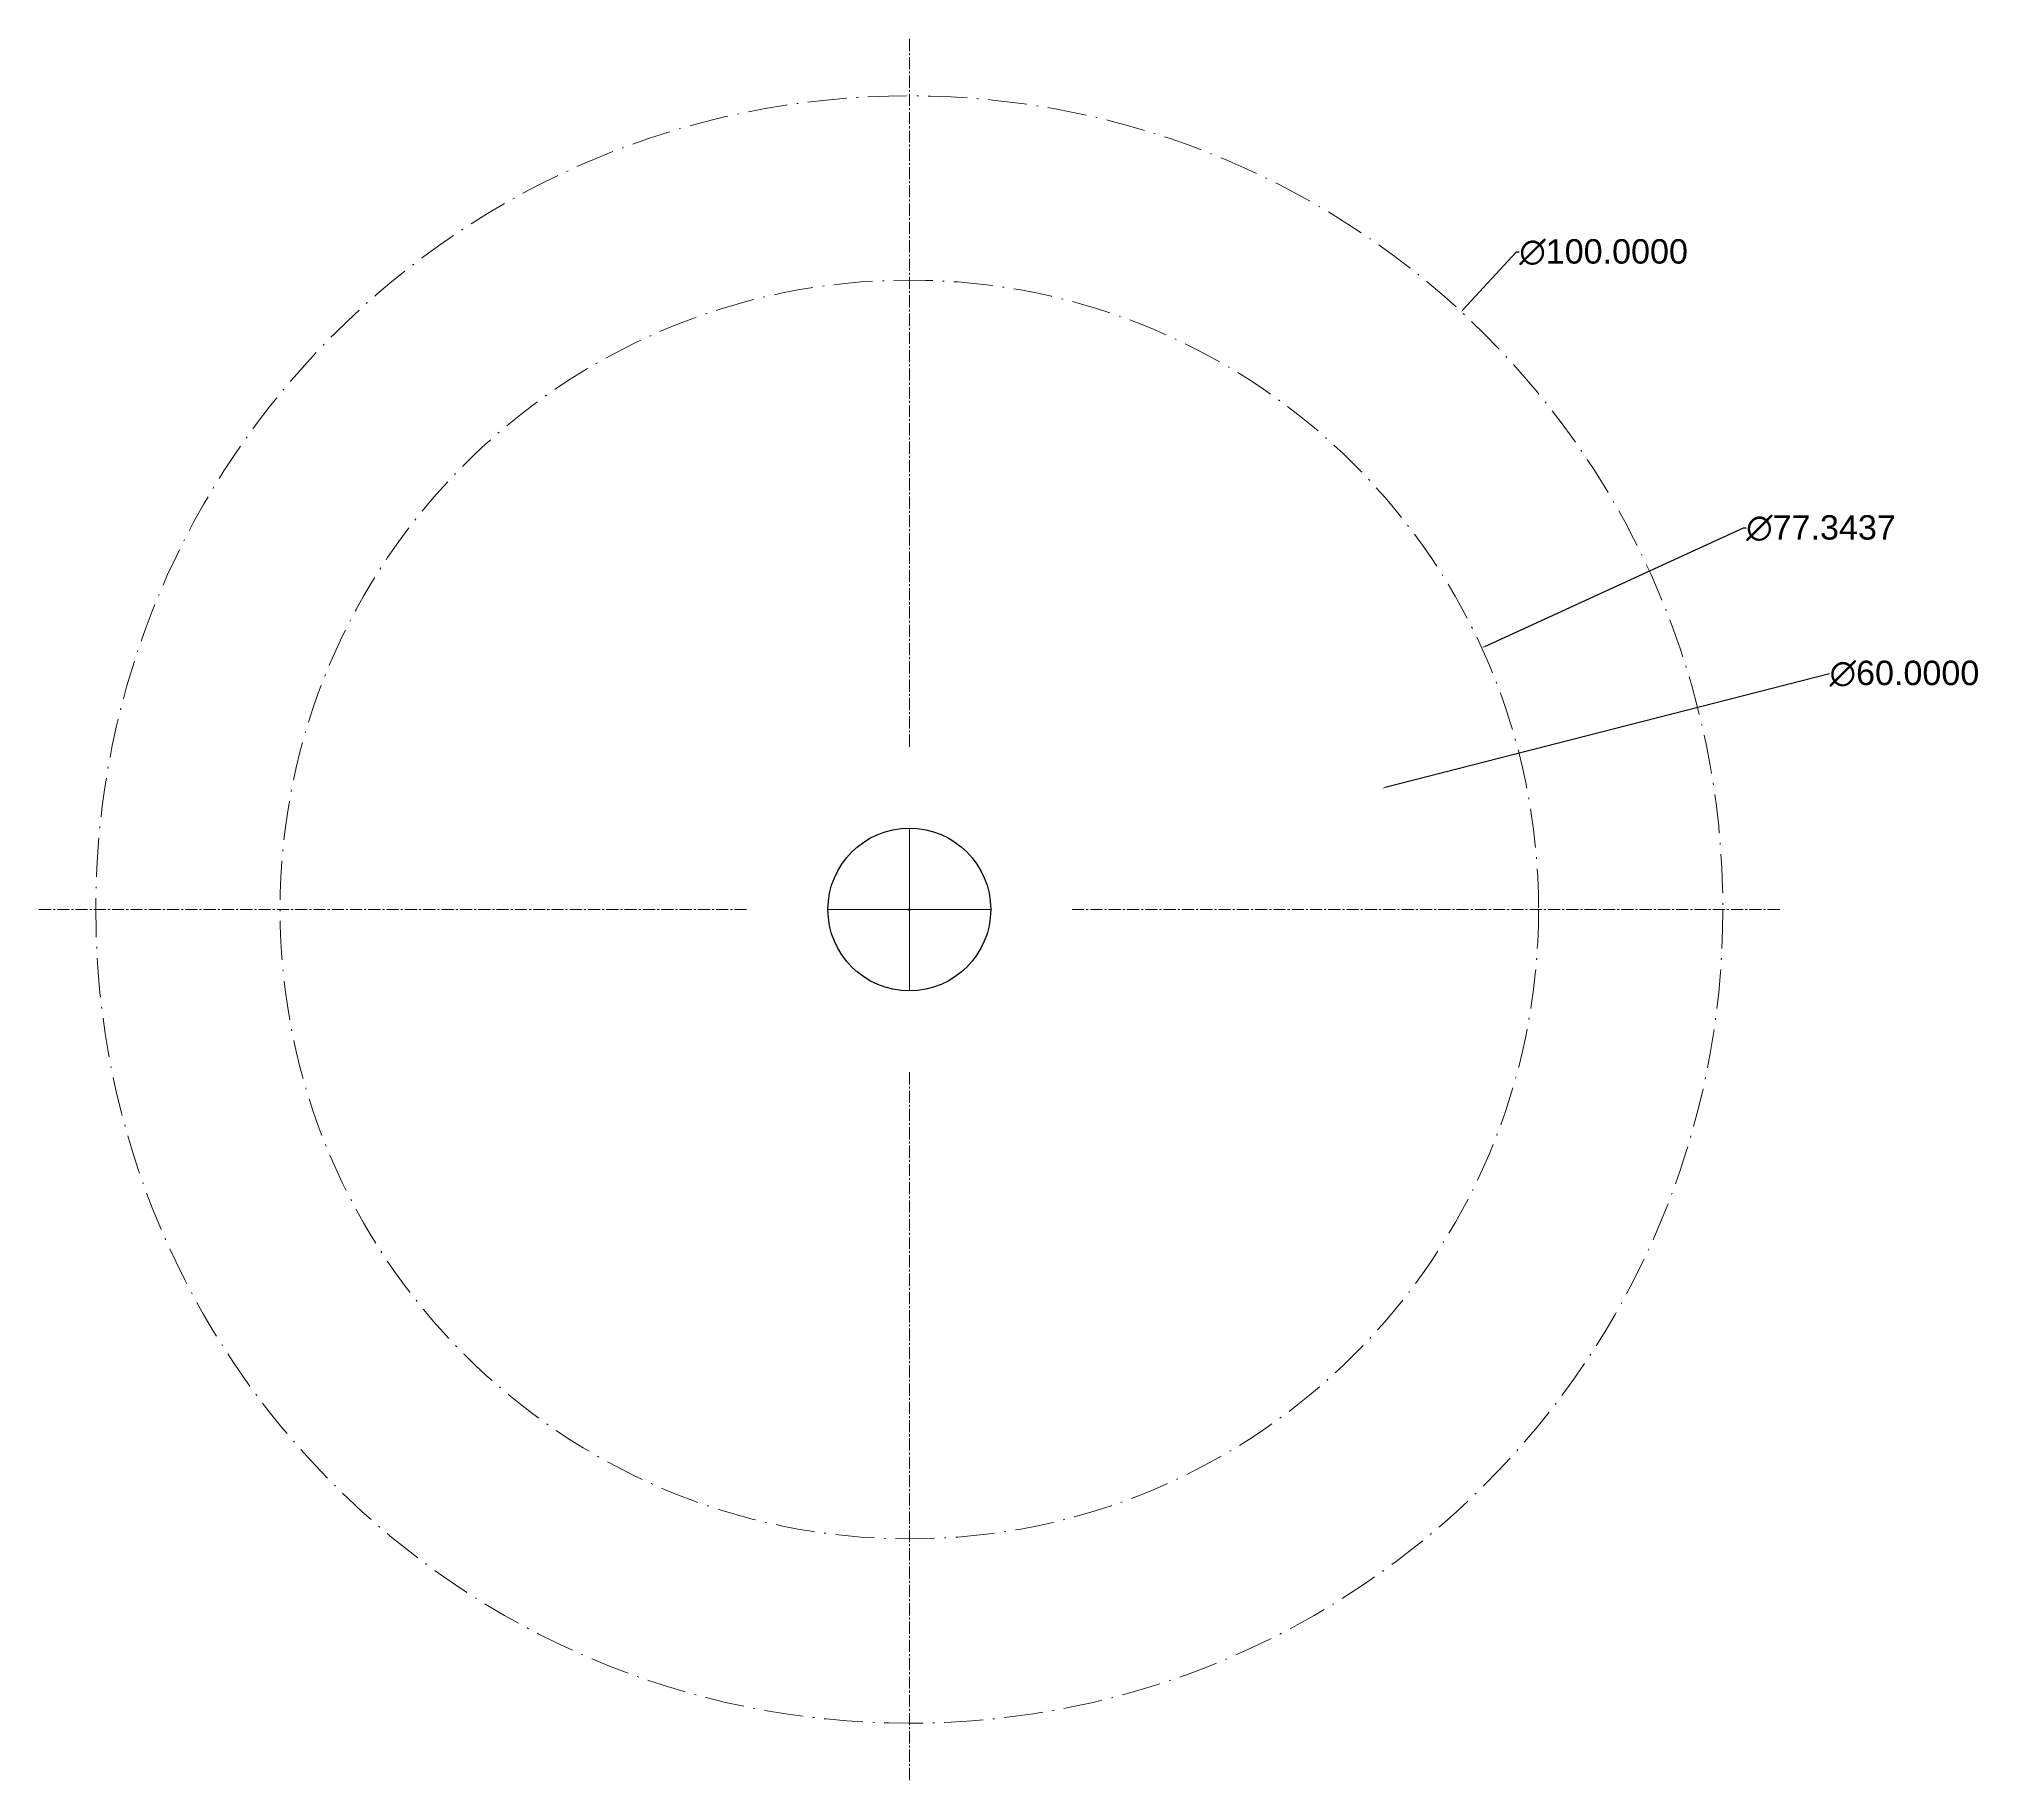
# Model space of a CAD drawing. Header units: centimetres. Extents: x 6 to 126, y 6 to 114.
import ezdxf

# ---------------------------------------------------------------- set-up
doc = ezdxf.new("R2010")
doc.units = ezdxf.units.CM
doc.linetypes.add('ACAD_ISO10W100', pattern=[18, 12, -3, 0, -3])
doc.linetypes.add('CENTER2', pattern=[1.125, 0.75, -0.125, 0.125, -0.125])
doc.layers.add('dimensiuni', color=111, linetype='Continuous', lineweight=15)
doc.layers.add('linii de ajutor', color=131, linetype='ACAD_ISO10W100', lineweight=20)
doc.layers.add('schita', color=7, linetype='Continuous')
doc.styles.get("Standard").update_dxf_attribs({"font": 'arial.ttf', "height": 1.5})
doc.dimstyles.get("Standard").update_dxf_attribs({"dimtxt": 0.18, "dimasz": 0.18, "dimexe": 0.18, "dimexo": 0.0625, "dimgap": 0.09, "dimtad": 0, "dimtih": 1, "dimtoh": 1, "dimdec": 4, "dimzin": 0, "dimdsep": 46, "dimtxsty": 'Standard', "dimcen": 0.09, "dimadec": 0, "dimazin": 0, "dimtfac": 1, "dimtdec": 4, "dimtofl": 0, "dimtmove": 0, "dimatfit": 3, "dimfxl": 1, "dimtolj": 1, "dimtzin": 0, "dimarcsym": 0})

# ---------------------------------------------------------------- blocks, each defined once
blk = doc.blocks.new('*U1')
at = {"layer": 'linii de ajutor', "color": 0, "linetype": 'CENTER2', "transparency": 16777216}
for p, q in [((0, 10), (0, 53.5)), ((-53.5, 0), (-10, 0)), ((10, 0), (53.5, 0)), ((0, -53.5), (0, -10))]:
    blk.add_line(p, q, dxfattribs=at)
at = {"layer": 'linii de ajutor', "color": 0, "linetype": 'Continuous', "transparency": 16777216}
for p, q in [((0, -5), (0, 5)), ((-5, 0), (5, 0))]:
    blk.add_line(p, q, dxfattribs=at)
blk = doc.blocks.new('*D7')
at = {"layer": 'Defpoints', "color": 0, "ltscale": 0.2, "transparency": 16777216}
for p in [(93.92, 96.73), (26.08, 23.27)]:
    blk.add_point(p, dxfattribs=at)
at = {"layer": 'dimensiuni', "color": 0, "lineweight": -2, "ltscale": 0.2, "transparency": 16777216}
for p, q in [((97.3, 100.39), (94.04, 96.86)), ((97.48, 100.39), (97.3, 100.39)), ((59.91, 60), (60.09, 60)), ((60, 59.91), (60, 60.09))]:
    blk.add_line(p, q, dxfattribs=at)
at = {"layer": 'dimensiuni', "color": 0, "ltscale": 0.2, "transparency": 16777216}
blk.add_solid([(94.02, 96.88), (94.07, 96.84), (93.92, 96.73)], dxfattribs=at)
at = {"layer": 'dimensiuni', "color": 0, "ltscale": 0.2, "transparency": 16777216, "insert": (102.67, 100.39), "char_height": 1.5, "attachment_point": 5}
blk.add_mtext('\\A1;∅100.0000', dxfattribs=at)
blk = doc.blocks.new('*D8')
at = {"layer": 'Defpoints', "color": 0, "ltscale": 0.2, "transparency": 16777216}
for p in [(95.17, 76.08, 3.12), (24.83, 43.92, 3.12)]:
    blk.add_point(p, dxfattribs=at)
at = {"layer": 'dimensiuni', "color": 0, "lineweight": -2, "ltscale": 0.2, "transparency": 16777216}
for p, q in [((111.25, 83.43), (95.34, 76.15)), ((111.43, 83.43), (111.25, 83.43)), ((59.91, 60), (60.09, 60)), ((60, 59.91), (60, 60.09))]:
    blk.add_line(p, q, dxfattribs=at)
at = {"layer": 'dimensiuni', "color": 0, "ltscale": 0.2, "transparency": 16777216}
blk.add_solid([(95.32, 76.18), (95.35, 76.13), (95.17, 76.08)], dxfattribs=at)
at = {"layer": 'dimensiuni', "color": 0, "ltscale": 0.2, "transparency": 16777216, "insert": (116.03, 83.43), "char_height": 1.5, "attachment_point": 5}
blk.add_mtext('\\A1;∅77.3437', dxfattribs=at)
blk = doc.blocks.new('*D9')
at = {"layer": 'Defpoints', "color": 0, "ltscale": 0.2, "transparency": 16777216}
for p in [(89.06, 67.45, 2.12), (30.94, 52.55, 2.12)]:
    blk.add_point(p, dxfattribs=at)
at = {"layer": 'dimensiuni', "color": 0, "lineweight": -2, "ltscale": 0.2, "transparency": 16777216}
for p, q in [((116.56, 74.49), (89.24, 67.49)), ((59.91, 60), (60.09, 60)), ((60, 59.91), (60, 60.09))]:
    blk.add_line(p, q, dxfattribs=at)
at = {"layer": 'dimensiuni', "color": 0, "ltscale": 0.2, "transparency": 16777216}
blk.add_solid([(89.23, 67.52), (89.24, 67.46), (89.06, 67.45)], dxfattribs=at)
at = {"layer": 'dimensiuni', "color": 0, "ltscale": 0.2, "transparency": 16777216, "insert": (121.16, 74.49), "char_height": 1.5, "attachment_point": 5}
blk.add_mtext('\\A1;∅60.0000', dxfattribs=at)

msp = doc.modelspace()

# ---------------------------------------------------------------- linework, layer by layer
at = {"layer": 'linii de ajutor', "ltscale": 0.2}
for centre, radius in [((60, 60), 50), ((60, 60, 3.125), 38.67187)]:
    msp.add_circle(centre, radius, dxfattribs=at)
at = {"layer": 'schita', "ltscale": 0.2}
msp.add_circle((60, 60), 5, dxfattribs=at)

# ---------------------------------------------------------------- block references
at = {"layer": 'linii de ajutor', "linetype": 'CENTER2'}
msp.add_blockref('*U1', (60, 60), dxfattribs=at)

# ---------------------------------------------------------------- dimensions: what is measured, and where the dimension line sits
at = {"layer": 'dimensiuni', "ltscale": 0.2}
for p1, p2, picture, middle in [((26.07724, 23.26791), (93.92276, 96.73209), '*D7', (102.66676, 100.39371)), ((24.828673, 43.922325, 3.125), (95.171327, 76.077675, 3.125), '*D8', (116.034274, 83.428543)), ((30.93878, 52.55383, 2.125), (89.06122, 67.44617, 2.125), '*D9', (116.55817, 74.49154))]:
    dim = msp.add_diameter_dim_2p(p1=p1, p2=p2, dimstyle='Standard', dxfattribs=at)
    dim.commit()
    dim.dimension.update_dxf_attribs({"geometry": picture, "text_midpoint": middle, "dimtype": 163})

doc.saveas('drawing.dxf')
